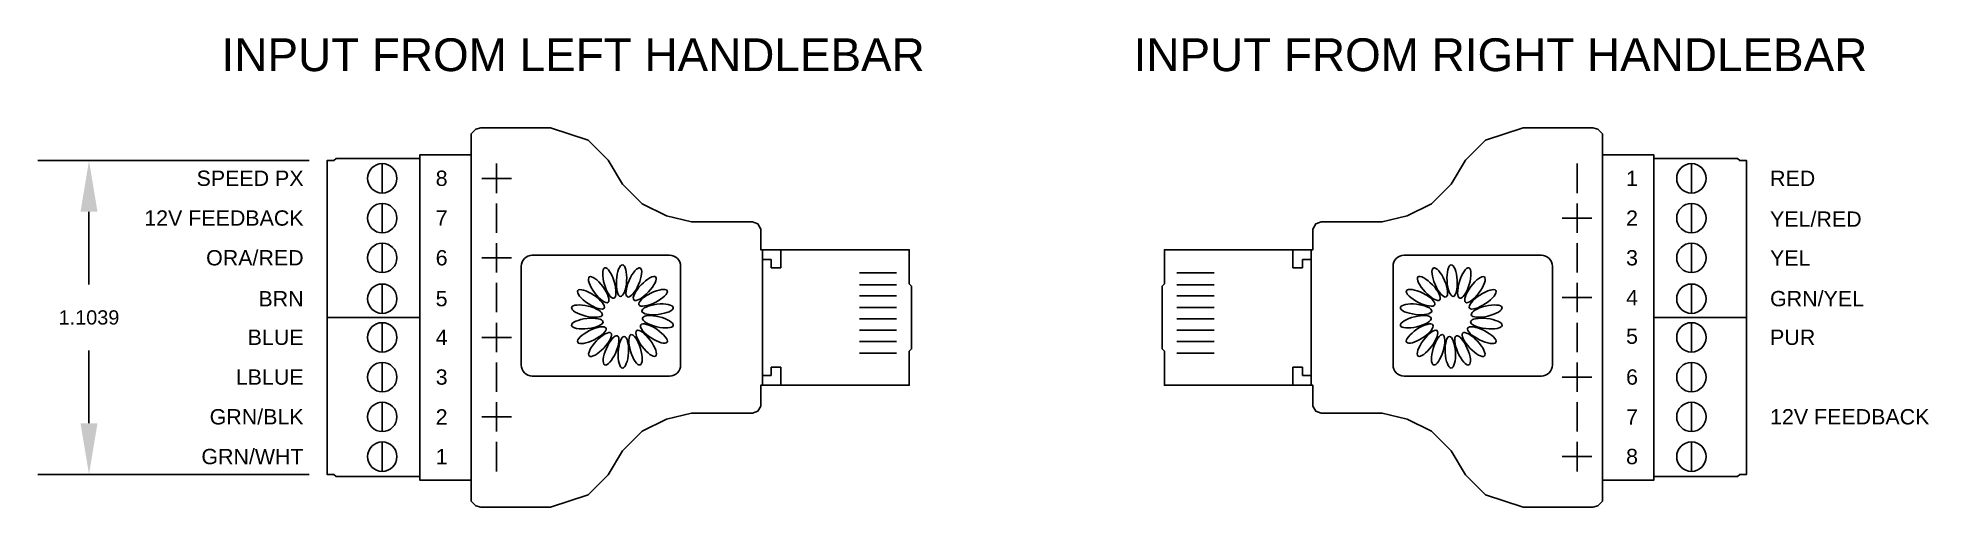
# Model space of a CAD drawing. Header units: inches. Extents: x 0 to 62.3, y -2.3 to 8.
# Drawn here: x 1.69 to 8.34, y 3.3 to 4.95 of the extents above; entities that cross this region are included whole.
import ezdxf
from ezdxf.enums import TextEntityAlignment as Align

# ---------------------------------------------------------------- set-up
doc = ezdxf.new("R2018")
doc.units = ezdxf.units.IN
doc.header["$MEASUREMENT"] = 0
doc.layers.add('DRAWING SHT', color=7, linetype='Continuous')
doc.styles.add('Annotative', font='arial.ttf')
doc.styles.get("Standard").update_dxf_attribs({"font": 'arial.ttf', "height": 0.05})
doc.dimstyles.get("Standard").update_dxf_attribs({"dimtxt": 0.18, "dimasz": 0.18, "dimexe": 0.18, "dimexo": 0.0625, "dimgap": 0.09, "dimtad": 0, "dimtih": 1, "dimtoh": 1, "dimdec": 4, "dimzin": 0, "dimdsep": 46, "dimtxsty": 'Standard', "dimcen": 0.09, "dimadec": 0, "dimazin": 0, "dimtfac": 1, "dimtdec": 4, "dimtofl": 0, "dimtmove": 0, "dimatfit": 3, "dimfxl": 1, "dimtolj": 1, "dimtzin": 0, "dimarcsym": 0})

msp = doc.modelspace()

# ---------------------------------------------------------------- texts
for s, width, heights, insert, char_height, attachment_point in [('INPUT FROM LEFT HANDLEBAR', 3.3601486, [0.31539], (3.56968, 4.88693), 0.1155128, 5), ('INPUT FROM RIGHT HANDLEBAR', 3.3601486, [0.31539], (6.83277, 4.88693), 0.1155128, 5), ('SPEED PX', 0.5175821, [0.06505], (2.62109, 4.45277), 0.053906, 6), ('8', 0.1956379, [0], (3.10679, 4.45277), 0.05391, 5), ('1', 0.1956379, [0], (7.29565, 4.45277), 0.05391, 5), ('RED', 0.1956379, [0], (7.78136, 4.45277), 0.053906, 4), ('12V FEEDBACK', 0.6171524, [0.00648], (2.62109, 4.3129), 0.053906, 6), ('7', 0.1956379, [0], (3.10679, 4.3129), 0.05391, 5), ('2', 0.1956379, [0], (7.29565, 4.3129), 0.05391, 5), ('YEL/RED', 0.1956379, [0], (7.78136, 4.30903), 0.053906, 4), ('ORA/RED', 0.1956379, [0], (2.62109, 4.17304), 0.053906, 6), ('6', 0.1956379, [0], (3.10679, 4.17304), 0.05391, 5), ('3', 0.1956379, [0], (7.29565, 4.17304), 0.05391, 5), ('YEL', 0.1956379, [0], (7.78136, 4.17304), 0.053906, 4), ('4', 0.1956379, [0], (7.29565, 4.03318), 0.05391, 5), ('BRN', 0.1956379, [0], (2.62109, 4.0293), 0.053906, 6), ('5', 0.1956379, [0], (3.10679, 4.0293), 0.05391, 5), ('GRN/YEL', 0.1956379, [0], (7.78136, 4.0293), 0.053906, 4), ('BLUE', 0.1956379, [0], (2.62109, 3.89332), 0.053906, 6), ('4', 0.1956379, [0], (3.10679, 3.89332), 0.05391, 5), ('5', 0.1956379, [0], (7.29565, 3.89719), 0.05391, 5), ('PUR', 0.1956379, [0], (7.78136, 3.89332), 0.053906, 4), ('LBLUE', 0.1956379, [0], (2.62109, 3.75345), 0.053906, 6), ('3', 0.1956379, [0], (3.10679, 3.75345), 0.05391, 5), ('6', 0.1956379, [0], (7.29565, 3.75345), 0.05391, 5), ('GRN/BLK', 0.1956379, [0], (2.62109, 3.61359), 0.053906, 6), ('2', 0.1956379, [0], (3.10679, 3.61359), 0.05391, 5), ('7', 0.1956379, [0], (7.29565, 3.61359), 0.05391, 5), ('12V FEEDBACK', 0.6171524, [0.00648], (7.78136, 3.61359), 0.053906, 4), ('GRN/WHT', 0.1956379, [0], (2.62109, 3.47373), 0.053906, 6), ('1', 0.1956379, [0], (3.10679, 3.47373), 0.05391, 5), ('8', 0.1956379, [0], (7.29565, 3.47373), 0.05391, 5)]:
    msp.add_mtext_dynamic_manual_height_columns(s, width=width, gutter_width=0.19252, heights=heights, dxfattribs=dict(insert=insert, char_height=char_height, attachment_point=attachment_point))

# ---------------------------------------------------------------- blocks, each defined once
blk = doc.blocks.new('*U2')
blk.add_ellipse((0, 0), major_axis=(-0.0158, 0.0533), ratio=0.323815)
blk = doc.blocks.new('*U3')
at = {"color": 0, "linetype": 'ByBlock', "lineweight": -2, "transparency": 16777216}
for p, rotation in [((4.3213, 3.9), 19.99999999999995), ((4.4016, 3.9316), 339.9999999999999), ((4.4449, 3.9251), 319.9999999999999), ((4.4834, 3.9041), 299.9999999999999), ((4.2801, 3.8243), 59.99999999999999), ((4.294, 3.8658), 39.99999999999999), ((4.5124, 3.8713), 280), ((4.5284, 3.8306), 260), ((4.2812, 3.7805), 79.99999999999996), ((4.5155, 3.7453), 219.9999999999999), ((4.5295, 3.7868), 240), ((4.2972, 3.7397), 99.99999999999999), ((4.3262, 3.7069), 120), ((4.3647, 3.686), 139.9999999999999), ((4.408, 3.6795), 160), ((4.4509, 3.6882), 180), ((4.4883, 3.711), 199.9999999999999)]:
    blk.add_blockref('*U2', p, dxfattribs=dict(at, rotation=rotation))
blk.add_blockref('*U2', (4.3587, 3.9229), dxfattribs=at)
blk = doc.blocks.new('*U4')
blk.add_ellipse((0, 0), major_axis=(-0.0158, 0.0533), ratio=0.323815)
blk = doc.blocks.new('*U5')
at = {"color": 0, "linetype": 'ByBlock', "lineweight": -2, "transparency": 16777216}
for p, rotation in [((4.3213, 3.9), 19.99999999999995), ((4.4016, 3.9316), 339.9999999999999), ((4.4449, 3.9251), 319.9999999999999), ((4.4834, 3.9041), 299.9999999999999), ((4.2801, 3.8243), 59.99999999999999), ((4.294, 3.8658), 39.99999999999999), ((4.5124, 3.8713), 280), ((4.5284, 3.8306), 260), ((4.2812, 3.7805), 79.99999999999996), ((4.5155, 3.7453), 219.9999999999999), ((4.5295, 3.7868), 240), ((4.2972, 3.7397), 99.99999999999999), ((4.3262, 3.7069), 120), ((4.3647, 3.686), 139.9999999999999), ((4.408, 3.6795), 160), ((4.4509, 3.6882), 180), ((4.4883, 3.711), 199.9999999999999)]:
    blk.add_blockref('*U4', p, dxfattribs=dict(at, rotation=rotation))
blk.add_blockref('*U4', (4.3587, 3.9229), dxfattribs=at)
blk = doc.blocks.new('*D9')
at = {"color": 0, "lineweight": -2, "transparency": 16777216}
for p, q in [((2.6412, 4.5152), (1.6859, 4.5152)), ((1.8659, 4.3352), (1.8659, 4.0788)), ((1.8659, 3.5913), (1.8659, 3.8477)), ((2.6412, 3.4113), (1.6859, 3.4113))]:
    blk.add_line(p, q, dxfattribs=at)
at = {"color": 0, "transparency": 16777216}
for points in [[(1.8359, 4.3352), (1.8959, 4.3352), (1.8659, 4.5152)], [(1.8359, 3.5913), (1.8959, 3.5913), (1.8659, 3.4113)]]:
    blk.add_solid(points, dxfattribs=at)
at = {"layer": 'Defpoints', "color": 0, "transparency": 16777216}
for p in [(2.7037, 4.5152), (1.8659, 3.4113), (2.7037, 3.4113)]:
    blk.add_point(p, dxfattribs=at)
at = {"color": 0, "transparency": 16777216, "insert": (1.8659, 3.9632), "char_height": 0.05, "attachment_point": 5}
blk.add_mtext('\\A1;1.1039', dxfattribs=at)
blk = doc.blocks.new('Fuerth Cole DRAWING SHT')
at = {"layer": 'DRAWING SHT'}
for p, q in [((0, 0.5), (10.5, 0.5)), ((3.25, 0), (3.25, 0.5)), ((8.375, 0), (8.375, 0.5)), ((9.875, 0), (9.875, 0.5)), ((0, 0.25), (3.25, 0.25)), ((2.25, 0), (2.25, 0.25)), ((9.875, 0.25), (8.375, 0.25))]:
    blk.add_line(p, q, dxfattribs=at)
blk.add_lwpolyline([(0, 0), (10.5, 0), (10.5, 8), (0, 8)], close=True, dxfattribs=at)
at = {"layer": 'DRAWING SHT', "char_height": 0.12, "width": 1, "attachment_point": 1, "style": 'Annotative'}
for s, insert in [('TITLE', (3.265, 0.485)), ('CLASS', (2.265, 0.235))]:
    blk.add_mtext(s, dxfattribs=dict(at, insert=insert))
at = {"layer": 'DRAWING SHT', "char_height": 0.12, "width": 1.5, "attachment_point": 1}
for s, insert in [('DATE', (8.39, 0.485)), ('SCALE', (8.39, 0.235))]:
    blk.add_mtext(s, dxfattribs=dict(at, insert=insert))
at = {"layer": 'DRAWING SHT'}
for s, width, heights, insert, char_height, attachment_point in [('ST. CLAIR COLLEGE', 3.25, [0.2465], (1.625, 0.3731), 0.15, 5), ('DRN BY', 2.25, [0.19], (0.0105, 0.235), 0.12, 1)]:
    blk.add_mtext_dynamic_manual_height_columns(s, width=width, gutter_width=1, heights=heights, dxfattribs=dict(at, insert=insert, char_height=char_height, attachment_point=attachment_point))
for tag, p in [('DATE', (9.375, 0.375)), ('DRN_BY', (1.4375, 0.125)), ('CLS', (3.025, 0.125)), ('SCALE', (9.425, 0.125))]:
    blk.add_attdef(tag, text='', height=0.12, dxfattribs=at).set_placement(p, align=Align.MIDDLE_CENTER)
at = {"layer": 'DRAWING SHT', "lineweight": 30, "flags": 104}
blk.add_attdef('TITLE', text='', height=0.12, dxfattribs=at).set_placement((3.875, 0.25), align=Align.MIDDLE_LEFT)

# ---------------------------------------------------------------- dimensions: what is measured, and where the dimension line sits
dim = msp.add_linear_dim(base=(1.86587, 3.41128), p1=(2.70367, 4.51521), p2=(2.70367, 3.41128), angle=90, dimstyle='Standard')
dim.commit()
dim.dimension.update_dxf_attribs({"geometry": '*D9', "text_midpoint": (1.86587, 3.96325)})

# ---------------------------------------------------------------- linework, layer by layer
for p, q in [((3.21044, 4.53549), (3.21044, 3.391)), ((7.19201, 3.391), (7.19201, 4.53549)), ((2.89786, 4.5045), (2.89786, 4.40103)), ((3.02958, 4.5227), (3.02958, 3.4038)), ((3.30042, 4.5045), (3.30042, 4.40103)), ((7.10203, 4.40103), (7.10203, 4.5045)), ((7.37286, 4.5227), (7.37286, 3.4038)), ((7.50458, 4.5045), (7.50458, 4.40103)), ((3.24868, 4.45277), (3.35215, 4.45277)), ((2.89786, 4.36464), (2.89786, 4.26117)), ((3.30042, 4.36464), (3.30042, 4.26117)), ((7.10203, 4.26117), (7.10203, 4.36464)), ((7.50458, 4.36464), (7.50458, 4.26117)), ((7.15377, 4.3129), (7.05029, 4.3129)), ((2.89786, 4.22478), (2.89786, 4.1213)), ((3.30042, 4.22478), (3.30042, 4.1213)), ((4.2363, 4.1675), (4.2363, 4.20138)), ((4.2363, 4.20138), (4.2363, 3.72511)), ((4.30045, 4.13811), (4.30045, 4.20138)), ((6.10199, 4.13811), (6.10199, 4.20138)), ((6.16614, 4.1675), (6.16614, 4.20138)), ((6.16614, 4.20138), (6.16614, 3.72511)), ((7.10203, 4.1213), (7.10203, 4.22478)), ((7.50458, 4.22478), (7.50458, 4.1213)), ((3.24868, 4.17304), (3.35215, 4.17304)), ((3.3872, 3.79589), (3.3872, 4.14366)), ((3.42571, 4.18217), (3.90915, 4.18217)), ((3.94765, 4.14366), (3.94765, 3.79589)), ((4.26637, 4.1675), (4.2363, 4.1675)), ((4.26637, 4.13811), (4.26637, 4.1675)), ((4.30045, 4.13811), (4.26637, 4.13811)), ((6.10199, 4.13811), (6.13607, 4.13811)), ((6.13607, 4.13811), (6.13607, 4.1675)), ((6.13607, 4.1675), (6.16614, 4.1675)), ((6.45479, 4.14366), (6.45479, 3.79589)), ((6.97674, 4.18217), (6.4933, 4.18217)), ((7.01524, 3.79589), (7.01524, 4.14366)), ((2.89786, 4.08104), (2.89786, 3.97757)), ((3.30042, 4.08492), (3.30042, 3.98144)), ((4.5773, 4.12015), (4.708, 4.12015)), ((4.5773, 4.07876), (4.708, 4.07876)), ((5.82515, 4.12015), (5.69444, 4.12015)), ((5.82515, 4.07876), (5.69444, 4.07876)), ((7.10203, 3.98144), (7.10203, 4.08492)), ((7.50458, 4.08104), (7.50458, 3.97757)), ((4.5773, 4.03932), (4.708, 4.03932)), ((4.5773, 3.99857), (4.708, 3.99857)), ((5.82515, 4.03932), (5.69444, 4.03932)), ((5.82515, 3.99857), (5.69444, 3.99857)), ((7.15377, 4.03318), (7.05029, 4.03318)), ((3.02958, 3.96325), (2.70367, 3.96325)), ((2.89786, 3.94505), (2.89786, 3.84158)), ((3.30042, 3.94505), (3.30042, 3.84158)), ((4.5773, 3.95912), (4.708, 3.95912)), ((5.82515, 3.95912), (5.69444, 3.95912)), ((7.10203, 3.84158), (7.10203, 3.94505)), ((7.37286, 3.96325), (7.69877, 3.96325)), ((7.50458, 3.94505), (7.50458, 3.84158)), ((3.24868, 3.89332), (3.35215, 3.89332)), ((4.5773, 3.91838), (4.708, 3.91838)), ((4.5773, 3.87829), (4.708, 3.87829)), ((5.82515, 3.91838), (5.69444, 3.91838)), ((5.82515, 3.87829), (5.69444, 3.87829)), ((2.89786, 3.80519), (2.89786, 3.70172)), ((3.30042, 3.80519), (3.30042, 3.70172)), ((4.5773, 3.83819), (4.708, 3.83819)), ((5.82515, 3.83819), (5.69444, 3.83819)), ((7.10203, 3.70172), (7.10203, 3.80519)), ((7.50458, 3.80519), (7.50458, 3.70172)), ((3.90915, 3.75739), (3.42571, 3.75739)), ((4.26637, 3.759), (4.2363, 3.759)), ((4.30045, 3.78839), (4.26637, 3.78839)), ((4.26637, 3.78839), (4.26637, 3.759)), ((4.30045, 3.78839), (4.30045, 3.72511)), ((6.10199, 3.78839), (6.10199, 3.72511)), ((6.10199, 3.78839), (6.13607, 3.78839)), ((6.13607, 3.78839), (6.13607, 3.759)), ((6.13607, 3.759), (6.16614, 3.759)), ((6.4933, 3.75739), (6.97674, 3.75739)), ((7.15377, 3.75345), (7.05029, 3.75345)), ((2.89786, 3.66533), (2.89786, 3.56185)), ((3.30042, 3.66533), (3.30042, 3.56185)), ((7.10203, 3.56185), (7.10203, 3.66533)), ((7.50458, 3.66533), (7.50458, 3.56185)), ((3.24868, 3.61359), (3.35215, 3.61359)), ((2.89786, 3.52547), (2.89786, 3.42199)), ((3.30042, 3.52547), (3.30042, 3.42199)), ((7.15377, 3.47373), (7.05029, 3.47373)), ((7.10203, 3.42199), (7.10203, 3.52547)), ((7.50458, 3.52547), (7.50458, 3.42199))]:
    msp.add_line(p, q)
for points in [[(3.24437, 4.63055), (3.22768, 4.62643), (3.21044, 4.60919), (3.21044, 4.53549), (3.02958, 4.53549), (3.02958, 4.5227), (2.7352, 4.5227), (2.72772, 4.51521), (2.70367, 4.51521), (2.70367, 3.96325)], [(3.24437, 4.63055), (3.49022, 4.63055), (3.62225, 4.58733), (3.6928, 4.51678), (3.7429, 4.43262), (3.81231, 4.36321), (3.89769, 4.32114), (3.98579, 4.30034), (4.20108, 4.30034), (4.21905, 4.2933), (4.22962, 4.27463), (4.22962, 4.20138), (4.75207, 4.20138), (4.75207, 4.08169), (4.76028, 4.07348), (4.76028, 3.96325)], [(7.15808, 4.63055), (6.91223, 4.63055), (6.7802, 4.58733), (6.70965, 4.51678), (6.65955, 4.43262), (6.59014, 4.36321), (6.50475, 4.32114), (6.41666, 4.30034), (6.20137, 4.30034), (6.1834, 4.2933), (6.17283, 4.27463), (6.17283, 4.20138), (5.65037, 4.20138), (5.65037, 4.08169), (5.64216, 4.07348), (5.64216, 3.96325)], [(7.15808, 4.63055), (7.17476, 4.62643), (7.19201, 4.60919), (7.19201, 4.53549), (7.37286, 4.53549), (7.37286, 4.5227), (7.66725, 4.5227), (7.67473, 4.51521), (7.69877, 4.51521), (7.69877, 3.96325)], [(3.24437, 3.29594), (3.22768, 3.30006), (3.21044, 3.31731), (3.21044, 3.391), (3.02958, 3.391), (3.02958, 3.4038), (2.7352, 3.4038), (2.72772, 3.41128), (2.70367, 3.41128), (2.70367, 3.96325)], [(3.24437, 3.29594), (3.49022, 3.29594), (3.62225, 3.33917), (3.6928, 3.40972), (3.7429, 3.49388), (3.81231, 3.56329), (3.89769, 3.60536), (3.98579, 3.62615), (4.20108, 3.62615), (4.21905, 3.6332), (4.22962, 3.65186), (4.22962, 3.72511), (4.75207, 3.72511), (4.75207, 3.8448), (4.76028, 3.85301), (4.76028, 3.96325)], [(7.15808, 3.29594), (6.91223, 3.29594), (6.7802, 3.33917), (6.70965, 3.40972), (6.65955, 3.49388), (6.59014, 3.56329), (6.50475, 3.60536), (6.41666, 3.62615), (6.20137, 3.62615), (6.1834, 3.6332), (6.17283, 3.65186), (6.17283, 3.72511), (5.65037, 3.72511), (5.65037, 3.8448), (5.64216, 3.85301), (5.64216, 3.96325)], [(7.15808, 3.29594), (7.17476, 3.30006), (7.19201, 3.31731), (7.19201, 3.391), (7.37286, 3.391), (7.37286, 3.4038), (7.66725, 3.4038), (7.67473, 3.41128), (7.69877, 3.41128), (7.69877, 3.96325)]]:
    msp.add_lwpolyline(points)
for centre in [(2.89786, 4.45277), (7.50458, 4.45277), (2.89786, 4.3129), (7.50458, 4.3129), (2.89786, 4.17304), (7.50458, 4.17304), (2.89786, 4.0293), (7.50458, 4.0293), (2.89786, 3.89332), (7.50458, 3.89332), (2.89786, 3.75345), (7.50458, 3.75345), (2.89786, 3.61359), (7.50458, 3.61359), (2.89786, 3.47373), (7.50458, 3.47373)]:
    msp.add_circle(centre, 0.05174)
for centre, start, end in [((3.42571, 4.14366), 90, 180), ((3.90915, 4.14366), 0, 90), ((6.4933, 4.14366), 90, 180), ((6.97674, 4.14366), 0, 90), ((3.42571, 3.79589), 180, 270), ((3.90915, 3.79589), 270, 0), ((6.4933, 3.79589), 180, 270), ((6.97674, 3.79589), 270, 0)]:
    msp.add_arc(centre, 0.0385, start, end)

# ---------------------------------------------------------------- block references
ref = msp.add_blockref('Fuerth Cole DRAWING SHT', (0, 0))
ref.add_attrib('DRN_BY', 'C.C.F', dxfattribs={"layer": 'DRAWING SHT', "height": 0.12}).set_placement((1.4375, 0.125), align=Align.MIDDLE_CENTER)
ref.add_attrib('CLS', '001', dxfattribs={"layer": 'DRAWING SHT', "height": 0.12}).set_placement((3.025, 0.125), align=Align.MIDDLE_CENTER)
ref.add_attrib('DATE', "FEB'20", dxfattribs={"layer": 'DRAWING SHT', "height": 0.12}).set_placement((9.375, 0.375), align=Align.MIDDLE_CENTER)
ref.add_attrib('SCALE', 'FULL', dxfattribs={"layer": 'DRAWING SHT', "height": 0.12}).set_placement((9.425, 0.125), align=Align.MIDDLE_CENTER)
lines = msp.add_mtext('HANDLEBAR TO ETHERNET PINOUT', dxfattribs={"layer": 'DRAWING SHT', "insert": (3.875, 0.25), "char_height": 2.5, "attachment_point": 1})
ref.add_attrib('TITLE', '', (3.875, 0.25), dxfattribs={"flags": 104}).embed_mtext(lines)
msp.add_blockref('*U3', (-0.66173, 0.16137))
at = {"extrusion": (0, 0, -1), "zscale": -1}
msp.add_blockref('*U5', (-11.06417, 0.16137), dxfattribs=at)

msp.set_redraw_order([(e.dxf.handle, doc.entitydb.next_handle()) for e in msp.query("TEXT MTEXT ATTDEF DIMENSION ARC_DIMENSION")])  # texts and dimensions are drawn at this point

doc.saveas('drawing.dxf')
